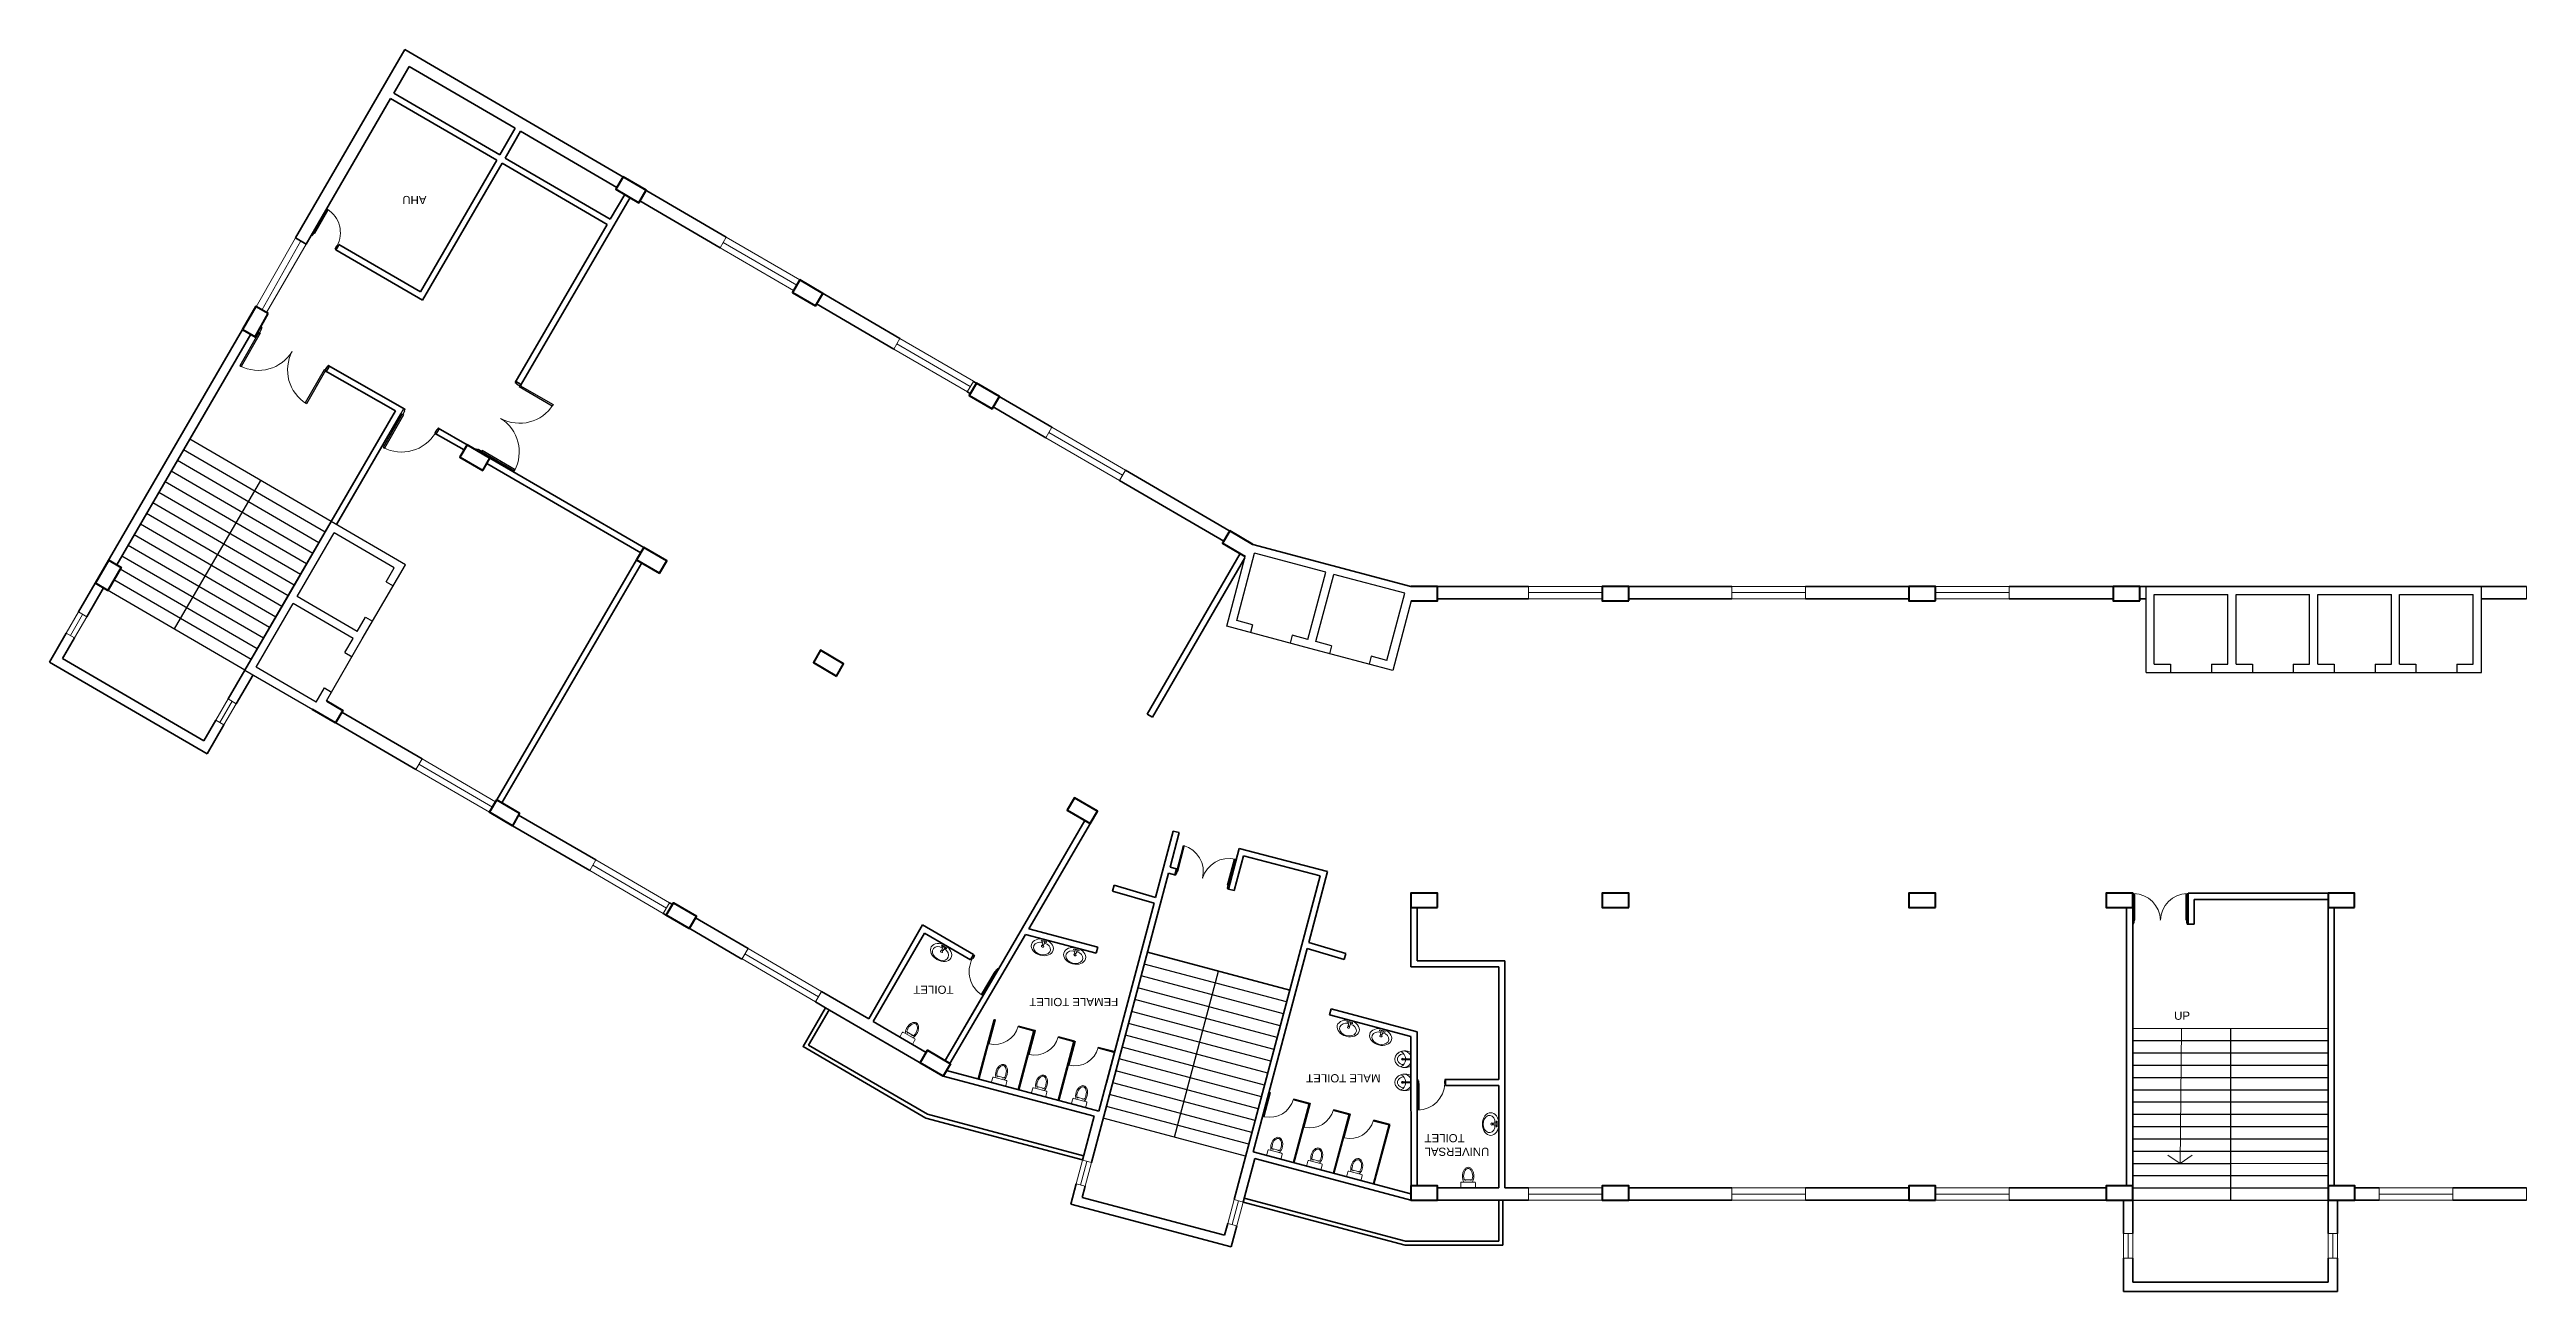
# Model space of a CAD drawing. Header units: millimetres. Extents: x 3079 to 579737, y 1565 to 1161826.
# Drawn here: x 4808 to 65372, y 202325 to 232675 of the extents above; entities that cross this region are included whole.
import ezdxf

# ---------------------------------------------------------------- set-up
doc = ezdxf.new("R2010")
doc.units = ezdxf.units.MM
for name, color, linetype, lineweight in [('1', 7, 'Continuous', 35), ('A_COL', 250, 'Continuous', 40), ('A_ELE1', 250, 'Continuous', 20), ('A_WIN-DOR', 250, 'Continuous', 30), ('DOOR', 250, 'Continuous', 15), ('IG-Area', 250, 'Continuous', 30), ('partition', 253, 'Continuous', 5), ('SILL', 251, 'Continuous', 18), ('TWOWHEELER', 250, 'Continuous', 9), ('WINDOW', 252, 'Continuous', 15)]:
    doc.layers.add(name, color=color, linetype=linetype, lineweight=lineweight)
doc.layers.add('FURNITURE', color=253, linetype='Continuous', lineweight=5, transparency=0.05)
doc.styles.get("Standard").update_dxf_attribs({"font": 'arial.ttf'})

msp = doc.modelspace()

# ---------------------------------------------------------------- texts
at = {"layer": 'IG-Area', "char_height": 200, "attachment_point": 9, "rotation": 180}
for s, insert in [('AHU', (13434, 229101)), (' TOILET', (25932, 209802)), ('FEMALE TOILET', (28763, 209501)), ('MALE TOILET', (35535, 207637)), ('UNIVERSAL\\PTOILET', (38429, 206174))]:
    msp.add_mtext_dynamic_manual_height_columns(s, width=38356.19, gutter_width=12.5, heights=[0], dxfattribs=dict(at, insert=insert))
at = {"layer": 'IG-Area', "insert": (56758, 209164), "char_height": 200, "attachment_point": 1}
msp.add_mtext_dynamic_manual_height_columns('UP', width=38356.19, gutter_width=12.5, heights=[0], dxfattribs=at)

# ---------------------------------------------------------------- linework, layer by layer
for p, q in [((8237, 223151), (6454, 220082)), ((11545, 220882), (8087, 222892)), ((11696, 221142), (8237, 223151)), ((11244, 220363), (7785, 222373)), ((11395, 220623), (7936, 222632)), ((10943, 219845), (7484, 221854)), ((11093, 220104), (7635, 222114)), ((9967, 222146), (7857, 218515)), ((10490, 219067), (7032, 221076)), ((10641, 219326), (7182, 221335)), ((10792, 219585), (7333, 221595)), ((9585, 217509), (11696, 221142)), ((11695, 221140), (10640, 219325)), ((10640, 219325), (11695, 221140)), ((13511, 220085), (11695, 221140)), ((10189, 218548), (6730, 220557)), ((10340, 218807), (6881, 220817)), ((10864, 219311), (11768, 220867)), ((13238, 220013), (11768, 220867)), ((34229, 220583), (36162, 220069)), ((36162, 220069), (34229, 220583)), ((9888, 218029), (6533, 219978)), ((10038, 218288), (6580, 220298)), ((12456, 218270), (13511, 220085)), ((13037, 219667), (13238, 220013)), ((33593, 218580), (34046, 220285)), ((33837, 218722), (34274, 220364)), ((36014, 219902), (34274, 220364)), ((35577, 218259), (36014, 219902)), ((35770, 218207), (36207, 219850)), ((36162, 220069), (38095, 219555)), ((37947, 219388), (36207, 219850)), ((6127, 219520), (5718, 218814)), ((9586, 217510), (6127, 219520)), ((9737, 217770), (6382, 219719)), ((10640, 219325), (9585, 217509)), ((12333, 218457), (10864, 219311)), ((13037, 219667), (13210, 219567)), ((37510, 217745), (37947, 219388)), ((55595, 219555), (60595, 219555)), ((57970, 219555), (56070, 219555)), ((56070, 217455), (56070, 219555)), ((56270, 219355), (58070, 219355)), ((56270, 217655), (56270, 219355)), ((60070, 219555), (57970, 219555)), ((58070, 217655), (58070, 219355)), ((58270, 219355), (60070, 219355)), ((58270, 217655), (58270, 219355)), ((62170, 219555), (60070, 219555)), ((60070, 217655), (60070, 219355)), ((60270, 219355), (62070, 219355)), ((60270, 217655), (60270, 219355)), ((62070, 217655), (62070, 219355)), ((64270, 219555), (62170, 219555)), ((62170, 219555), (64270, 219555)), ((62270, 219355), (64070, 219355)), ((62270, 217655), (62270, 219355)), ((64070, 217655), (64070, 219355)), ((64270, 217455), (64270, 219555)), ((9859, 217581), (10763, 219138)), ((12233, 218284), (10763, 219138)), ((12333, 218457), (12534, 218802)), ((12534, 218802), (12707, 218702)), ((34224, 218619), (33837, 218722)), ((38105, 219205), (37651, 217500)), ((5416, 218296), (5148, 217833)), ((11577, 216757), (12456, 218270)), ((12032, 217938), (12233, 218284)), ((35622, 218040), (33593, 218580)), ((34224, 218619), (34172, 218425)), ((35190, 218362), (35139, 218168)), ((35577, 218259), (35190, 218362)), ((37651, 217500), (35622, 218040)), ((36157, 218105), (35770, 218207)), ((36157, 218105), (36105, 217911)), ((9585, 217509), (11401, 216454)), ((11329, 216727), (9859, 217581)), ((12032, 217938), (12205, 217837)), ((37123, 217848), (37072, 217654)), ((37510, 217745), (37123, 217848)), ((56070, 217455), (57970, 217455)), ((56270, 217655), (56670, 217655)), ((56670, 217655), (56670, 217455)), ((57670, 217655), (58070, 217655)), ((57670, 217655), (57670, 217455)), ((57970, 217455), (60070, 217455)), ((58270, 217655), (58670, 217655)), ((58670, 217655), (58670, 217455)), ((59670, 217655), (60070, 217655)), ((59670, 217655), (59670, 217455)), ((60070, 217455), (62170, 217455)), ((60270, 217655), (60670, 217655)), ((60670, 217655), (60670, 217455)), ((61670, 217655), (62070, 217655)), ((61670, 217655), (61670, 217455)), ((62170, 217455), (64270, 217455)), ((62270, 217655), (62670, 217655)), ((62670, 217655), (62670, 217455)), ((63670, 217655), (64070, 217655)), ((63670, 217655), (63670, 217455)), ((11329, 216727), (11530, 217073)), ((11530, 217073), (11703, 216973)), ((11401, 216454), (11401, 216454)), ((35056, 209400), (31576, 210326)), ((35133, 209690), (31654, 210615)), ((34902, 208820), (31421, 209746)), ((34979, 209110), (31499, 210036)), ((32314, 206094), (33394, 210152)), ((34748, 208240), (31267, 209166)), ((34825, 208530), (31344, 209456)), ((34593, 207660), (31113, 208586)), ((34670, 207950), (31190, 208876)), ((55746, 208755), (60522, 208757)), ((55746, 208455), (58135, 208455)), ((58134, 208756), (58136, 204556)), ((58135, 208455), (60522, 208455)), ((34439, 207080), (30959, 208006)), ((34516, 207370), (31036, 208296)), ((55746, 208155), (58135, 208155)), ((55746, 207855), (58135, 207855)), ((58135, 208155), (60522, 208156)), ((58135, 207855), (60522, 207856)), ((34208, 206211), (30727, 207136)), ((34285, 206501), (30804, 207426)), ((34362, 206790), (30882, 207716)), ((55746, 207555), (58135, 207556)), ((55746, 207255), (58135, 207255)), ((58135, 207556), (60522, 207557)), ((58135, 207255), (60523, 207255)), ((34053, 205631), (30573, 206557)), ((34052, 205631), (30573, 206557)), ((34131, 205921), (30650, 206846)), ((55746, 206955), (58135, 206955)), ((55746, 206655), (58135, 206656)), ((58135, 206955), (60523, 206956)), ((58135, 206656), (60523, 206657)), ((55746, 206355), (58136, 206356)), ((55746, 206055), (58136, 206056)), ((58136, 206356), (60523, 206357)), ((58136, 206056), (60523, 206057)), ((55746, 205755), (58136, 205755)), ((55746, 205455), (58136, 205455)), ((58136, 205755), (60523, 205756)), ((58136, 205455), (60523, 205456)), ((55746, 205155), (58136, 205155)), ((55746, 204855), (58136, 204855)), ((58136, 205155), (60524, 205156)), ((58136, 204855), (60524, 204856)), ((55746, 204555), (60524, 204557))]:
    msp.add_line(p, q)
at = {"layer": '1'}
for p, q in [((13497, 232675), (10822, 228072)), ((21354, 228092), (13497, 232675)), ((13605, 232265), (13223, 231608)), ((16197, 230753), (13605, 232265)), ((13148, 231478), (11205, 228133)), ((15743, 229970), (13148, 231478)), ((15818, 230100), (13223, 231608)), ((16197, 230753), (15818, 230100)), ((16327, 230677), (15948, 230025)), ((18682, 229304), (16327, 230677)), ((15743, 229970), (13875, 226755)), ((15872, 229895), (13929, 226550)), ((18445, 228400), (15872, 229895)), ((18520, 228530), (15948, 230025)), ((19002, 229059), (16322, 224462)), ((18873, 229134), (18520, 228530)), ((19049, 229437), (19049, 229437)), ((19179, 229361), (19179, 229361)), ((21204, 227833), (19244, 228976)), ((18445, 228400), (16192, 224538)), ((10822, 228072), (11082, 227921)), ((11204, 228133), (11082, 227921)), ((11885, 227911), (11810, 227781)), ((13929, 226550), (11810, 227781)), ((13875, 226755), (11885, 227911)), ((25600, 225616), (23152, 227044)), ((25450, 225357), (23563, 226457)), ((9530, 225833), (5928, 219634)), ((9729, 225717), (6454, 220082)), ((9922, 225750), (9894, 225765)), ((9996, 225880), (9968, 225896)), ((13266, 223844), (11548, 224823)), ((11576, 224807), (11650, 224937)), ((13499, 223884), (11623, 224953)), ((16208, 224565), (16338, 224490)), ((27248, 224308), (27320, 224266)), ((29319, 223447), (27398, 224567)), ((11695, 221140), (13266, 223844)), ((11825, 221065), (13396, 223770)), ((13424, 223754), (13396, 223770)), ((29169, 223190), (27883, 223940)), ((14943, 222889), (14237, 223291)), ((15017, 223019), (14312, 223421)), ((15249, 222921), (15233, 222893)), ((15379, 222845), (15362, 222817)), ((15503, 222562), (19265, 220377)), ((15578, 222691), (19340, 220507)), ((34229, 220583), (31117, 222398)), ((30969, 222144), (33520, 220657)), ((34229, 220583), (34229, 220583)), ((38095, 219555), (34229, 220583)), ((15742, 214337), (19164, 220205)), ((15871, 214262), (19293, 220129)), ((33924, 220356), (31643, 216431)), ((34038, 220255), (31773, 216356)), ((5928, 219634), (5519, 218930)), ((6127, 219518), (5718, 218814)), ((6181, 219487), (6181, 219487)), ((38095, 219555), (40970, 219555)), ((38095, 219555), (40970, 219555)), ((38745, 219255), (40970, 219255)), ((42770, 219555), (45945, 219555)), ((42770, 219555), (42795, 219555)), ((43420, 219255), (45945, 219255)), ((47745, 219555), (50920, 219555)), ((47745, 219255), (50270, 219255)), ((50595, 219555), (50295, 219555)), ((50595, 219555), (50920, 219555)), ((52720, 219555), (55270, 219555)), ((52720, 219255), (55270, 219255)), ((55270, 219555), (65372, 219555)), ((55920, 219255), (56070, 219255)), ((65372, 219255), (64270, 219255)), ((5217, 218411), (4808, 217707)), ((5416, 218296), (5123, 217790)), ((4808, 217707), (8663, 215466)), ((5123, 217790), (8580, 215780)), ((9585, 217509), (9176, 216804)), ((9784, 217393), (9374, 216689)), ((8874, 216286), (8580, 215780)), ((13766, 215080), (11806, 216223)), ((13916, 215340), (11955, 216479)), ((31643, 216431), (31773, 216356)), ((9073, 216170), (8663, 215466)), ((16127, 213708), (15986, 213789)), ((18166, 212870), (16278, 213967)), ((28009, 210203), (30125, 213835)), ((28755, 211186), (30431, 214062)), ((18016, 212611), (16127, 213707)), ((32285, 213577), (31854, 211956)), ((32430, 213539), (32205, 212693)), ((32430, 213539), (32285, 213577)), ((32361, 212652), (32205, 212693)), ((32323, 212507), (32361, 212652)), ((33633, 212158), (33897, 213154)), ((33777, 212120), (34004, 212971)), ((36058, 212588), (33897, 213154)), ((35875, 212482), (34004, 212971)), ((35596, 210850), (36058, 212588)), ((32167, 212548), (30285, 205475)), ((30839, 212256), (30801, 212111)), ((31816, 211811), (30801, 212111)), ((31854, 211956), (30839, 212256)), ((32345, 212501), (32167, 212548)), ((33777, 212120), (33633, 212158)), ((35875, 212482), (33770, 204568)), ((38745, 212055), (38095, 212055)), ((55745, 212055), (55745, 204855)), ((60520, 212055), (57100, 212055)), ((57100, 211302), (57100, 212055)), ((19816, 211565), (19888, 211523)), ((20039, 211782), (19966, 211824)), ((20601, 211455), (21888, 210705)), ((31816, 211811), (30465, 206732)), ((38095, 211755), (38095, 210257)), ((38245, 211705), (38245, 210407)), ((55595, 211705), (55595, 204905)), ((60520, 211905), (57250, 211905)), ((57250, 211302), (57250, 211905)), ((60520, 211755), (60523, 204855)), ((60670, 211705), (60673, 204905)), ((20169, 211359), (20169, 211360)), ((20169, 211359), (20450, 211196)), ((20299, 211284), (20299, 211284)), ((21738, 210448), (20451, 211199)), ((24838, 208984), (26151, 211286)), ((24947, 208921), (26206, 211081)), ((26151, 211286), (27404, 210556)), ((26206, 211081), (27329, 210426)), ((26823, 207898), (28674, 211050)), ((28674, 211050), (30399, 210595)), ((28755, 211186), (30437, 210740)), ((36502, 210582), (35596, 210850)), ((57250, 211302), (57100, 211302)), ((26706, 207966), (28009, 210203)), ((27329, 210426), (27404, 210556)), ((28009, 210203), (28009, 210203)), ((30437, 210740), (30399, 210595)), ((35132, 209690), (31654, 210615)), ((34236, 205737), (35557, 210705)), ((36464, 210437), (35557, 210705)), ((36502, 210582), (36464, 210437)), ((38095, 210407), (38095, 210407)), ((38095, 210257), (40245, 210257)), ((38245, 210407), (40395, 210407)), ((40245, 207505), (40245, 210257)), ((40395, 204855), (40395, 210407)), ((23686, 209656), (24838, 208984)), ((23538, 209402), (23784, 209259)), ((23784, 209259), (24735, 208706)), ((26705, 207967), (27606, 209511)), ((27517, 207515), (27903, 208965)), ((27529, 207512), (27915, 208962)), ((27600, 209502), (27600, 209502)), ((27903, 208965), (27915, 208962)), ((27924, 208959), (27936, 208956)), ((36142, 209228), (36103, 209083)), ((36103, 209083), (38095, 208553)), ((36142, 209228), (38245, 208668)), ((24947, 208921), (26243, 208165)), ((27135, 208704), (27136, 208704)), ((28491, 208796), (28878, 208693)), ((28495, 208808), (28893, 208702)), ((28495, 207255), (28878, 208693)), ((28507, 207252), (28893, 208702)), ((28902, 208699), (28914, 208696)), ((29469, 208536), (29856, 208433)), ((29473, 208548), (29871, 208442)), ((29473, 206995), (29856, 208433)), ((29485, 206992), (29871, 208442)), ((30650, 207424), (31034, 208874)), ((38098, 204905), (38095, 208553)), ((38245, 207355), (38245, 208668)), ((26780, 207797), (26781, 207797)), ((30447, 208276), (30450, 208287)), ((30447, 208276), (30834, 208173)), ((30450, 208287), (30837, 208185)), ((26659, 207589), (30349, 206607)), ((26737, 207723), (30465, 206732)), ((34619, 207175), (34649, 207167)), ((34622, 207187), (34664, 207176)), ((34643, 207267), (34643, 207267)), ((34646, 207278), (34646, 207278)), ((38095, 207435), (38095, 207435)), ((38095, 207285), (38095, 207285)), ((38245, 204905), (38245, 207355)), ((38945, 207355), (38945, 207505)), ((38945, 207505), (40245, 207505)), ((38945, 207355), (40245, 207355)), ((40245, 204855), (40245, 207355)), ((30349, 206607), (30063, 205534)), ((35219, 207016), (35606, 206913)), ((35222, 207027), (35621, 206921)), ((35223, 205475), (35606, 206913)), ((35235, 205472), (35621, 206921)), ((36197, 206756), (36584, 206653)), ((36200, 206767), (36599, 206661)), ((36201, 205215), (36584, 206653)), ((36213, 205212), (36599, 206661)), ((37175, 206495), (37562, 206393)), ((37178, 206507), (37577, 206401)), ((37179, 204955), (37562, 206393)), ((37191, 204951), (37577, 206401)), ((34275, 205572), (33992, 204509)), ((34236, 205737), (38095, 204711)), ((34275, 205572), (38095, 204556)), ((29909, 204954), (29778, 204461)), ((30131, 204895), (30059, 204624)), ((40245, 204855), (38745, 204855)), ((40970, 204855), (40395, 204855)), ((45945, 204855), (43420, 204855)), ((50270, 204855), (47745, 204855)), ((50270, 204855), (47745, 204855)), ((50920, 204855), (50920, 204855)), ((50920, 204855), (50920, 204855)), ((55095, 204855), (52720, 204855)), ((55095, 204855), (52720, 204855)), ((61772, 204855), (61173, 204855)), ((61173, 204855), (61772, 204855)), ((65372, 204855), (63572, 204855)), ((63572, 204855), (64795, 204855)), ((33702, 203417), (29778, 204461)), ((33538, 203698), (30059, 204624)), ((33992, 204509), (37954, 203455)), ((34018, 204606), (37967, 203555)), ((40345, 204555), (38095, 204555)), ((40245, 204555), (38095, 204555)), ((38245, 204555), (38245, 204555)), ((40245, 203555), (40245, 204555)), ((40345, 203455), (40345, 204555)), ((40970, 204555), (40345, 204555)), ((45945, 204555), (43420, 204555)), ((47745, 204555), (50270, 204555)), ((50920, 204555), (50270, 204555)), ((52720, 204555), (55095, 204555)), ((55745, 204555), (55515, 204555)), ((55515, 204555), (55515, 203740)), ((55515, 203740), (55515, 204555)), ((55745, 204555), (55745, 203740)), ((60523, 204555), (60523, 203740)), ((60753, 204555), (60753, 203740)), ((61772, 204555), (61173, 204555)), ((63572, 204555), (65372, 204555)), ((33615, 203988), (33538, 203698)), ((33838, 203929), (33702, 203417)), ((40245, 203555), (37967, 203555)), ((40345, 203455), (37954, 203455)), ((55515, 203140), (55515, 202325)), ((55515, 202490), (55515, 203140)), ((55745, 203140), (55745, 202555)), ((60523, 203140), (60523, 202555)), ((60753, 203140), (60753, 202325)), ((55515, 202325), (60753, 202325)), ((55745, 202555), (60523, 202555))]:
    msp.add_line(p, q, dxfattribs=at)
for points in [[(23784, 209259), (23232, 208308), (26234, 206563), (30066, 205544)], [(23871, 209209), (23368, 208344), (26272, 206657), (30092, 205641)], [(24735, 208706), (24735, 208706), (26645, 207596)]]:
    msp.add_lwpolyline(points, dxfattribs=at)
at = {"layer": 'A_COL'}
for points in [[(19218, 228933), (19395, 229235), (18833, 229563), (18657, 229260)], [(23538, 226414), (23714, 226716), (23152, 227044), (22976, 226741)], [(10155, 226223), (9851, 226396), (9529, 225831), (9833, 225658)], [(27857, 223895), (28033, 224197), (27471, 224525), (27295, 224222)], [(15402, 222389), (15578, 222691), (15017, 223019), (14840, 222717)], [(19725, 219877), (19901, 220180), (19340, 220507), (19164, 220205)], [(6255, 220197), (6558, 220021), (6231, 219459), (5929, 219635)], [(43420, 219205), (43420, 219555), (42770, 219555), (42770, 219205)], [(50920, 219205), (50920, 219555), (50270, 219555), (50270, 219205)], [(55920, 219205), (55920, 219555), (55270, 219555), (55270, 219205)], [(24049, 217365), (24225, 217667), (23663, 217995), (23487, 217692)], [(16303, 214010), (16127, 213707), (15565, 214035), (15742, 214337)], [(30254, 213760), (30431, 214062), (29869, 214390), (29693, 214087)], [(38745, 211705), (38745, 212055), (38095, 212055), (38095, 211705)], [(43420, 211705), (43420, 212055), (42770, 212055), (42770, 211705)], [(50920, 211705), (50920, 212055), (50270, 212055), (50270, 211705)], [(55745, 211705), (55745, 212055), (55095, 212055), (55095, 211705)], [(61170, 211705), (61170, 212055), (60520, 212055), (60520, 211705)], [(20626, 211498), (20450, 211196), (19888, 211523), (20064, 211826)], [(26835, 207891), (26659, 207589), (26098, 207916), (26274, 208218)], [(38745, 204555), (38745, 204905), (38095, 204905), (38095, 204555)], [(43420, 204555), (43420, 204905), (42770, 204905), (42770, 204555)], [(50920, 204555), (50920, 204905), (50270, 204905), (50270, 204555)], [(55745, 204555), (55745, 204905), (55095, 204905), (55095, 204555)], [(61173, 204555), (61173, 204905), (60523, 204905), (60523, 204555)]]:
    msp.add_lwpolyline(points, close=True, dxfattribs=at)
for points in [[(34229, 220583), (34229, 220583), (33668, 220911), (33491, 220609), (34046, 220285)], [(38105, 219205), (38745, 219205), (38745, 219555), (38095, 219555), (38095, 219555)], [(11577, 216757), (11980, 216522), (11804, 216219), (11242, 216547)]]:
    msp.add_lwpolyline(points, dxfattribs=at)
at = {"layer": 'A_ELE1', "transparency": 33554687}
for centre, radius, start, end in [((11244, 228197), 676, 331.58457, 58.10036), ((9917, 225801), 966, 242.06647, 328.58227), ((11595, 224845), 966, 152.06668, 238.58243), ((11595, 224845), 966, 152.06664, 152.06668), ((16300, 224509), 966, 241.49307, 328.00883), ((15327, 222841), 966, 331.49287, 58.00866), ((16300, 224509), 966, 241.49303, 241.49307), ((13420, 223805), 966, 242.06647, 328.58227), ((32344, 212579), 676, 346.84668, 73.36248), ((33650, 212232), 676, 76.84654, 163.36234), ((55747, 211377), 676, 1.74219, 88.25798), ((57098, 211377), 676, 91.74205, 178.25784), ((27969, 210139), 676, 151.51862, 238.03441), ((38247, 207430), 676, 271.74202, 358.25781)]:
    msp.add_arc(centre, radius, start, end, dxfattribs=at)
at = {"layer": 'A_WIN-DOR', "transparency": 33554687}
for p, q in [((11272, 228205), (11601, 228771)), ((11294, 228192), (11623, 228758)), ((11257, 228224), (11205, 228133)), ((11224, 228122), (11240, 228150)), ((11240, 228150), (11248, 228145)), ((11248, 228145), (11281, 228200)), ((11277, 228213), (11257, 228224)), ((11277, 228213), (11288, 228233)), ((11790, 227793), (11807, 227820)), ((11798, 227825), (11830, 227881)), ((11807, 227820), (11798, 227825)), ((11839, 227876), (11843, 227883)), ((11843, 227883), (11863, 227872)), ((9928, 225761), (9465, 224947)), ((9960, 225743), (9497, 224930)), ((9894, 225765), (9968, 225896)), ((9922, 225750), (9894, 225765)), ((9922, 225750), (9906, 225721)), ((9985, 225833), (9940, 225754)), ((9968, 225896), (9996, 225880)), ((9996, 225880), (9973, 225840)), ((9973, 225840), (9985, 225833)), ((10741, 225297), (10741, 225297)), ((10741, 225297), (10741, 225297)), ((11523, 224852), (11060, 224039)), ((11555, 224834), (11091, 224021)), ((11548, 224823), (11532, 224794)), ((11588, 224920), (11543, 224841)), ((11548, 224823), (11576, 224807)), ((11576, 224807), (11650, 224937)), ((11600, 224913), (11588, 224920)), ((11623, 224953), (11600, 224913)), ((11650, 224937), (11623, 224953)), ((16208, 224565), (16192, 224538)), ((16192, 224538), (16231, 224515)), ((16338, 224490), (16208, 224565)), ((16231, 224515), (16225, 224503)), ((16225, 224503), (16304, 224457)), ((16292, 224437), (17100, 223966)), ((16310, 224469), (17119, 223997)), ((16322, 224462), (16338, 224490)), ((16322, 224462), (16350, 224446)), ((13431, 223765), (12967, 222952)), ((13462, 223747), (12999, 222934)), ((13396, 223770), (13471, 223900)), ((13424, 223754), (13396, 223770)), ((13424, 223754), (13408, 223725)), ((13488, 223838), (13443, 223758)), ((13471, 223900), (13499, 223884)), ((13499, 223884), (13476, 223844)), ((13476, 223844), (13488, 223838)), ((15839, 223660), (15839, 223660)), ((15839, 223660), (15839, 223660)), ((14277, 223388), (14232, 223308)), ((14244, 223302), (14237, 223290)), ((14237, 223290), (14265, 223275)), ((14265, 223275), (14340, 223405)), ((14289, 223381), (14277, 223388)), ((14312, 223421), (14289, 223381)), ((15233, 222893), (15249, 222921)), ((15362, 222817), (15233, 222893)), ((15249, 222921), (15288, 222898)), ((15288, 222898), (15295, 222909)), ((15295, 222909), (15374, 222863)), ((15386, 222883), (16194, 222412)), ((15379, 222845), (15362, 222817)), ((15367, 222852), (16176, 222380)), ((15379, 222845), (15407, 222828)), ((32369, 212594), (32538, 213227)), ((32394, 212587), (32562, 213220)), ((32350, 212608), (32323, 212507)), ((32371, 212602), (32350, 212608)), ((32362, 212529), (32378, 212591)), ((32371, 212602), (32377, 212625)), ((33611, 212263), (33779, 212896)), ((33636, 212257), (33804, 212890)), ((32345, 212501), (32353, 212532)), ((32353, 212532), (32362, 212529)), ((33002, 212425), (33005, 212434)), ((33002, 212425), (33002, 212425)), ((33005, 212434), (33005, 212434)), ((33610, 212198), (33626, 212259)), ((33619, 212195), (33610, 212198)), ((33611, 212164), (33619, 212195)), ((33660, 212260), (33633, 212158)), ((33638, 212266), (33644, 212288)), ((33638, 212266), (33660, 212260)), ((55767, 211398), (55767, 212053)), ((55793, 211398), (55793, 212052)), ((57052, 211398), (57052, 212052)), ((57078, 211398), (57078, 212053)), ((55745, 211407), (55745, 211302)), ((55767, 211407), (55745, 211407)), ((55767, 211407), (55767, 211430)), ((55777, 211334), (55777, 211398)), ((56423, 211398), (56423, 211407)), ((56423, 211407), (56423, 211407)), ((56423, 211398), (56423, 211398)), ((57068, 211334), (57068, 211398)), ((57078, 211407), (57078, 211430)), ((57078, 211407), (57100, 211407)), ((57100, 211407), (57100, 211302)), ((55767, 211302), (55767, 211334)), ((55767, 211334), (55777, 211334)), ((57078, 211334), (57068, 211334)), ((57078, 211302), (57078, 211334)), ((27370, 210453), (27351, 210465)), ((27375, 210461), (27370, 210453)), ((27415, 210512), (27383, 210456)), ((27423, 210544), (27407, 210516)), ((27407, 210516), (27415, 210512)), ((27965, 210191), (27933, 210136)), ((27956, 210112), (28009, 210203)), ((27973, 210187), (27965, 210191)), ((27989, 210214), (27973, 210187)), ((27919, 210144), (27589, 209579)), ((27941, 210131), (27611, 209565)), ((27937, 210124), (27925, 210104)), ((27937, 210124), (27956, 210112)), ((38245, 207400), (38245, 207505)), ((38267, 207400), (38245, 207400)), ((38267, 207505), (38267, 207473)), ((38267, 207473), (38277, 207473)), ((38267, 207409), (38267, 206754)), ((38267, 207400), (38267, 207377)), ((38277, 207473), (38277, 207409)), ((38293, 207409), (38293, 206754)), ((38922, 207473), (38913, 207473)), ((38913, 207473), (38913, 207409)), ((38922, 207505), (38922, 207473)), ((38922, 207409), (38922, 207400)), ((38922, 207400), (38945, 207400))]:
    msp.add_line(p, q, dxfattribs=at)
at = {"layer": 'A_WIN-DOR'}
for p, q in [((11224, 228122), (11205, 228133)), ((11810, 227781), (11790, 227793)), ((11863, 227872), (11810, 227781)), ((9465, 224947), (9497, 224930)), ((11091, 224021), (11060, 224039)), ((17119, 223997), (17100, 223966)), ((12967, 222952), (12999, 222934)), ((14340, 223405), (14312, 223421)), ((16176, 222380), (16194, 222412)), ((32345, 212501), (32323, 212507)), ((33611, 212164), (33633, 212158)), ((55767, 211302), (55745, 211302)), ((57078, 211302), (57100, 211302)), ((27351, 210465), (27404, 210555)), ((27404, 210555), (27423, 210544)), ((27989, 210214), (28009, 210203)), ((38267, 207505), (38245, 207505)), ((38945, 207505), (38922, 207505)), ((38945, 207400), (38945, 207505))]:
    msp.add_line(p, q, dxfattribs=at)
at = {"layer": 'A_WIN-DOR', "transparency": 33554687}
for points in [[(11272, 228205), (11294, 228192)], [(11839, 227876), (11830, 227881)], [(9928, 225761), (9960, 225743)], [(10741, 225297), (10741, 225297)], [(11555, 224834), (11523, 224852)], [(16310, 224469), (16292, 224437)], [(13431, 223765), (13462, 223747)], [(15839, 223660), (15839, 223660)], [(14244, 223302), (14232, 223308)], [(15367, 222852), (15386, 222883)], [(32369, 212594), (32394, 212587)], [(33002, 212425), (33002, 212425)], [(33636, 212257), (33611, 212263)], [(55767, 211398), (55793, 211398)], [(56423, 211398), (56423, 211398)], [(57078, 211398), (57052, 211398)], [(27375, 210461), (27383, 210456)], [(27941, 210131), (27919, 210144)], [(38267, 207409), (38293, 207409)], [(38922, 207409), (38913, 207409)]]:
    msp.add_lwpolyline(points, dxfattribs=at)
at = {"layer": 'DOOR'}
for p, q in [((27924, 208959), (27770, 208380)), ((27936, 208956), (27782, 208376)), ((27924, 208959), (27936, 208956)), ((27770, 208380), (27782, 208376)), ((28902, 208699), (28748, 208119)), ((28914, 208696), (28760, 208116)), ((28902, 208699), (28914, 208696)), ((29879, 208435), (29725, 207855)), ((29891, 208432), (29737, 207852)), ((29879, 208435), (29891, 208432)), ((28748, 208119), (28760, 208116)), ((29725, 207855), (29737, 207852)), ((34652, 207179), (34498, 206599)), ((34664, 207176), (34510, 206596)), ((34652, 207179), (34664, 207176)), ((34498, 206599), (34510, 206596)), ((35630, 206919), (35476, 206339)), ((35642, 206916), (35488, 206336)), ((35630, 206919), (35642, 206916)), ((36608, 206659), (36454, 206079)), ((36620, 206656), (36466, 206076)), ((36608, 206659), (36620, 206656)), ((35476, 206339), (35488, 206336)), ((36454, 206079), (36466, 206076))]:
    msp.add_line(p, q, dxfattribs=at)
at = {"layer": 'FURNITURE'}
for p, q in [((26618, 210761), (26632, 210785)), ((26657, 210738), (26618, 210761)), ((26632, 210785), (26749, 210717)), ((29089, 210844), (29020, 210862)), ((29052, 210884), (29059, 210911)), ((29096, 210872), (29052, 210884)), ((29059, 210911), (29190, 210876)), ((29102, 210892), (29079, 210808)), ((29144, 210881), (29102, 210892)), ((29144, 210881), (29122, 210797)), ((29201, 210814), (29131, 210833)), ((29183, 210849), (29139, 210861)), ((29190, 210876), (29183, 210849)), ((26642, 210713), (26581, 210749)), ((26668, 210756), (26624, 210680)), ((26706, 210733), (26662, 210658)), ((26706, 210733), (26668, 210756)), ((26742, 210654), (26681, 210690)), ((26735, 210693), (26695, 210716)), ((26749, 210717), (26735, 210693)), ((29880, 210633), (29811, 210652)), ((29844, 210673), (29851, 210700)), ((29888, 210662), (29844, 210673)), ((29851, 210700), (29982, 210665)), ((29893, 210682), (29871, 210597)), ((29936, 210670), (29893, 210682)), ((29936, 210670), (29913, 210586)), ((29992, 210604), (29923, 210622)), ((29975, 210639), (29931, 210650)), ((29982, 210665), (29975, 210639)), ((25658, 208652), (25604, 208558)), ((25611, 208534), (25890, 208370)), ((25963, 208495), (25683, 208658)), ((25931, 208572), (25766, 208668)), ((25781, 208641), (25789, 208655)), ((25787, 208637), (25781, 208641)), ((25795, 208651), (25787, 208637)), ((25789, 208655), (25795, 208651)), ((25902, 208589), (25894, 208575)), ((25894, 208575), (25900, 208571)), ((25900, 208571), (25908, 208585)), ((25908, 208585), (25902, 208589)), ((25915, 208377), (25969, 208470)), ((36569, 208862), (36500, 208880)), ((36532, 208902), (36539, 208929)), ((36576, 208890), (36532, 208902)), ((36539, 208929), (36670, 208894)), ((36582, 208910), (36559, 208826)), ((36624, 208899), (36582, 208910)), ((36624, 208899), (36602, 208815)), ((36681, 208832), (36612, 208851)), ((36663, 208867), (36619, 208879)), ((36670, 208894), (36663, 208867)), ((37360, 208652), (37291, 208670)), ((37324, 208691), (37331, 208718)), ((37368, 208680), (37324, 208691)), ((37331, 208718), (37462, 208684)), ((37373, 208700), (37351, 208615)), ((37416, 208688), (37373, 208700)), ((37416, 208688), (37394, 208604)), ((37472, 208622), (37403, 208640)), ((37455, 208657), (37411, 208668)), ((37462, 208684), (37455, 208657)), ((37969, 208012), (37909, 208012)), ((37969, 207988), (37909, 207988)), ((38085, 208012), (37987, 208012)), ((37987, 208005), (37987, 208005)), ((37987, 207995), (37987, 207995)), ((38085, 208012), (37988, 208012)), ((38085, 207988), (37988, 207988)), ((38085, 207988), (37988, 207988)), ((38085, 208175), (38085, 207825)), ((38095, 208005), (38085, 208005)), ((38095, 207995), (38085, 207995)), ((38095, 208005), (38095, 207995)), ((27871, 207552), (27843, 207447)), ((27856, 207425), (28169, 207342)), ((28206, 207481), (27893, 207565)), ((28155, 207547), (27970, 207596)), ((27991, 207574), (27996, 207589)), ((27998, 207572), (27991, 207574)), ((27996, 207589), (28002, 207588)), ((28002, 207588), (27998, 207572)), ((28122, 207556), (28118, 207540)), ((28118, 207540), (28125, 207538)), ((28129, 207554), (28122, 207556)), ((28125, 207538), (28129, 207554)), ((28191, 207355), (28219, 207459)), ((28849, 207292), (28821, 207187)), ((28834, 207165), (29147, 207082)), ((29184, 207221), (28871, 207304)), ((29133, 207287), (28948, 207336)), ((28969, 207314), (28974, 207329)), ((28976, 207312), (28969, 207314)), ((28974, 207329), (28980, 207328)), ((28980, 207328), (28976, 207312)), ((29100, 207296), (29096, 207280)), ((29096, 207280), (29103, 207278)), ((29107, 207294), (29100, 207296)), ((29103, 207278), (29107, 207294)), ((29169, 207095), (29197, 207199)), ((37969, 207447), (37909, 207447)), ((37969, 207423), (37909, 207423)), ((38085, 207447), (37987, 207447)), ((37987, 207440), (37987, 207440)), ((37987, 207430), (37987, 207430)), ((38085, 207447), (37988, 207447)), ((38085, 207423), (37988, 207423)), ((38085, 207423), (37988, 207423)), ((38085, 207610), (38085, 207260)), ((38095, 207440), (38085, 207440)), ((38095, 207430), (38085, 207430)), ((38095, 207440), (38095, 207430)), ((29827, 207032), (29799, 206927)), ((29812, 206905), (30125, 206822)), ((30162, 206961), (29849, 207044)), ((30111, 207027), (29926, 207076)), ((29947, 207054), (29952, 207069)), ((29954, 207052), (29947, 207054)), ((29952, 207069), (29958, 207067)), ((29958, 207067), (29954, 207052)), ((30078, 207035), (30074, 207020)), ((30074, 207020), (30081, 207018)), ((30085, 207034), (30078, 207035)), ((30081, 207018), (30085, 207034)), ((30147, 206835), (30175, 206939)), ((40201, 206439), (40114, 206439)), ((40201, 206394), (40114, 206394)), ((40151, 206439), (40151, 206510)), ((40151, 206323), (40151, 206394)), ((40180, 206439), (40180, 206484)), ((40180, 206484), (40208, 206484)), ((40180, 206349), (40180, 206394)), ((40208, 206349), (40180, 206349)), ((40201, 206394), (40201, 206439)), ((40208, 206484), (40208, 206349)), ((34599, 205771), (34571, 205667)), ((34584, 205645), (34897, 205562)), ((34934, 205701), (34621, 205784)), ((34883, 205767), (34698, 205816)), ((34719, 205793), (34723, 205809)), ((34726, 205792), (34719, 205793)), ((34723, 205809), (34730, 205807)), ((34730, 205807), (34726, 205792)), ((34850, 205775), (34846, 205760)), ((34846, 205760), (34853, 205758)), ((34857, 205773), (34850, 205775)), ((34853, 205758), (34857, 205773)), ((34919, 205574), (34947, 205679)), ((35577, 205511), (35549, 205407)), ((35562, 205385), (35875, 205302)), ((35912, 205441), (35599, 205524)), ((35861, 205506), (35676, 205556)), ((35697, 205533), (35701, 205549)), ((35704, 205531), (35697, 205533)), ((35701, 205549), (35708, 205547)), ((35708, 205547), (35704, 205531)), ((35828, 205515), (35824, 205499)), ((35824, 205499), (35831, 205498)), ((35835, 205513), (35828, 205515)), ((35831, 205498), (35835, 205513)), ((35897, 205314), (35925, 205419)), ((36555, 205251), (36527, 205147)), ((36540, 205125), (36853, 205041)), ((36890, 205181), (36577, 205264)), ((36839, 205246), (36654, 205296)), ((36675, 205273), (36679, 205289)), ((36682, 205271), (36675, 205273)), ((36679, 205289), (36686, 205287)), ((36686, 205287), (36682, 205271)), ((36806, 205255), (36802, 205239)), ((36802, 205239), (36809, 205238)), ((36813, 205253), (36806, 205255)), ((36809, 205238), (36813, 205253)), ((36875, 205054), (36903, 205159)), ((39315, 204981), (39315, 204873)), ((39657, 204999), (39333, 204999)), ((39333, 204855), (39657, 204855)), ((39590, 205050), (39399, 205050)), ((39426, 205033), (39426, 205050)), ((39426, 205050), (39433, 205050)), ((39433, 205033), (39426, 205033)), ((39433, 205050), (39433, 205033)), ((39557, 205050), (39557, 205033)), ((39564, 205050), (39557, 205050)), ((39557, 205033), (39564, 205033)), ((39564, 205033), (39564, 205050)), ((39675, 204873), (39675, 204981))]:
    msp.add_line(p, q, dxfattribs=at)
for centre, radius in [((37888, 208000), 23.7), ((37978, 208000), 14.9), ((37888, 207435), 23.7), ((37978, 207435), 14.9)]:
    msp.add_circle(centre, radius, dxfattribs=at)
for centre, radius, start, end in [((25620, 208549), 18, 149.74807, 239.74807), ((25674, 208643), 18, 59.74807, 149.74807), ((25966, 208631), 233, 164.8212, 180.65149), ((26060, 208606), 330, 149.74807, 164.8212), ((25966, 208631), 204, 164.8212, 169.57209), ((26060, 208606), 301, 149.74807, 164.8212), ((26060, 208606), 330, 134.67493, 149.74807), ((26060, 208606), 301, 134.67493, 149.74807), ((25992, 208675), 233, 116.71652, 134.67493), ((25992, 208675), 204, 116.71652, 134.67493), ((25960, 208738), 162, 92.24784, 116.71652), ((25899, 208386), 18, 239.74807, 329.74807), ((25960, 208738), 134, 92.24784, 116.71652), ((25800, 208728), 233, 298.84464, 314.67493), ((25800, 208728), 204, 309.92404, 314.67493), ((25732, 208797), 301, 314.67493, 329.74807), ((25957, 208807), 93.1, 59.74807, 92.24784), ((25957, 208807), 64.3, 59.74807, 92.24784), ((25954, 208479), 18, 329.74807, 59.74807), ((25732, 208797), 330, 314.67493, 329.74807), ((25957, 208807), 64.3, 27.24829, 59.74807), ((25732, 208797), 301, 329.74807, 344.8212), ((25957, 208807), 93.1, 27.24829, 59.74807), ((25896, 208775), 134, 2.77961, 27.24829), ((25732, 208797), 330, 329.74807, 344.8212), ((25825, 208772), 204, 344.8212, 2.77961), ((25896, 208775), 162, 2.77961, 27.24829), ((25825, 208772), 233, 344.8212, 2.77961), ((28270, 207614), 330, 150.03136, 165.1045), ((28270, 207614), 301, 150.03136, 165.1045), ((28186, 207662), 233, 132.07295, 150.03136), ((28186, 207662), 204, 132.07295, 150.03136), ((28139, 207715), 162, 107.60427, 132.07295), ((28139, 207715), 134, 107.60427, 132.07295), ((28118, 207781), 93.1, 75.1045, 107.60427), ((28118, 207781), 64.3, 75.1045, 107.60427), ((28118, 207781), 64.3, 42.60472, 75.1045), ((28118, 207781), 93.1, 42.60472, 75.1045), ((28067, 207734), 134, 18.13605, 42.60472), ((28067, 207734), 162, 18.13605, 42.60472), ((28000, 207712), 204, 0.17764, 18.13605), ((28000, 207712), 233, 0.17764, 18.13605), ((37876, 208000), 173, 153.89958, 180.04768), ((37876, 208000), 173, 180.04768, 206.19578), ((37910, 207984), 210, 130.20272, 153.89958), ((37910, 208016), 210, 206.19578, 229.89264), ((37876, 208000), 108, 153.89958, 180.04768), ((37876, 208000), 108, 180.04768, 206.19578), ((37931, 207958), 243, 109.31122, 130.20272), ((37931, 208042), 243, 229.89264, 250.78414), ((37910, 207984), 145, 130.20272, 153.89958), ((37910, 208016), 145, 206.19578, 229.89264), ((37931, 207958), 178, 109.31122, 130.20272), ((37931, 208042), 178, 229.89264, 250.78414), ((37770, 208004), 199, 2.26305, 66.69199), ((37770, 207996), 199, 293.40337, 357.83231), ((37945, 207918), 285, 90.04768, 109.31122), ((37945, 208082), 285, 250.78414, 270.04768), ((37945, 207918), 220, 97.0617, 109.31122), ((37945, 208082), 220, 250.78414, 263.03366), ((37888, 208000), 14.1, 90.04768, 270.04768), ((37888, 208000), 14.1, 270.04768, 90.04768), ((37898, 208025), 229, 274.88687, 324.67251), ((37898, 207974), 229, 35.51972, 83.89207), ((37945, 207918), 285, 70.78414, 90.04768), ((37945, 208082), 285, 270.04768, 289.31122), ((37978, 208000), 10, 90.04768, 270.04768), ((37978, 208000), 10, 90.04768, 270.04768), ((37978, 208000), 10, 270.04768, 90.04768), ((37978, 208000), 10, 270.04768, 90.04768), ((37923, 207683), 517, 71.83917, 77.08142), ((37923, 208316), 517, 283.01394, 288.25618), ((27860, 207443), 18, 165.1045, 255.1045), ((27888, 207547), 18, 75.1045, 165.1045), ((28270, 207614), 330, 165.1045, 180.17764), ((28173, 207614), 233, 180.17764, 196.00792), ((28270, 207614), 301, 165.1045, 180.17764), ((28173, 207614), 204, 180.17764, 184.92852), ((27987, 207663), 233, 314.20107, 330.03136), ((27987, 207663), 204, 325.28047, 330.03136), ((27903, 207712), 301, 330.03136, 345.1045), ((28173, 207360), 18, 255.1045, 345.1045), ((27903, 207712), 330, 330.03136, 345.1045), ((27903, 207712), 301, 345.1045, 0.17764), ((28201, 207464), 18, 345.1045, 75.1045), ((27903, 207712), 330, 345.1045, 0.17764), ((28838, 207183), 18, 165.1045, 255.1045), ((28866, 207287), 18, 75.1045, 165.1045), ((29248, 207354), 330, 165.1045, 180.17764), ((29151, 207354), 233, 180.17764, 196.00792), ((29248, 207354), 330, 150.03136, 165.1045), ((29248, 207354), 301, 165.1045, 180.17764), ((29151, 207354), 204, 180.17764, 184.92852), ((29248, 207354), 301, 150.03136, 165.1045), ((29164, 207402), 233, 132.07295, 150.03136), ((29164, 207402), 204, 132.07295, 150.03136), ((29117, 207455), 162, 107.60427, 132.07295), ((29117, 207455), 134, 107.60427, 132.07295), ((29096, 207521), 93.1, 75.1045, 107.60427), ((29096, 207521), 64.3, 75.1045, 107.60427), ((29096, 207521), 64.3, 42.60472, 75.1045), ((29096, 207521), 93.1, 42.60472, 75.1045), ((28965, 207403), 233, 314.20107, 330.03136), ((28965, 207403), 204, 325.28047, 330.03136), ((28881, 207452), 301, 330.03136, 345.1045), ((29045, 207474), 134, 18.13605, 42.60472), ((29045, 207474), 162, 18.13605, 42.60472), ((28881, 207452), 330, 330.03136, 345.1045), ((28978, 207452), 204, 0.17764, 18.13605), ((28881, 207452), 301, 345.1045, 0.17764), ((29179, 207204), 18, 345.1045, 75.1045), ((28978, 207452), 233, 0.17764, 18.13605), ((28881, 207452), 330, 345.1045, 0.17764), ((30226, 207094), 330, 165.1045, 180.17764), ((30226, 207094), 330, 150.03136, 165.1045), ((30226, 207094), 301, 165.1045, 180.17764), ((30226, 207094), 301, 150.03136, 165.1045), ((30142, 207142), 233, 132.07295, 150.03136), ((30142, 207142), 204, 132.07295, 150.03136), ((30095, 207195), 162, 107.60427, 132.07295), ((30095, 207195), 134, 107.60427, 132.07295), ((30074, 207261), 93.1, 75.1045, 107.60427), ((30074, 207261), 64.3, 75.1045, 107.60427), ((30074, 207261), 64.3, 42.60472, 75.1045), ((30074, 207261), 93.1, 42.60472, 75.1045), ((30023, 207214), 134, 18.13605, 42.60472), ((30023, 207214), 162, 18.13605, 42.60472), ((29956, 207192), 204, 0.17764, 18.13605), ((29859, 207191), 301, 345.1045, 0.17764), ((29956, 207192), 233, 0.17764, 18.13605), ((29859, 207191), 330, 345.1045, 0.17764), ((37876, 207435), 173, 153.89958, 180.04768), ((37876, 207435), 173, 180.04768, 206.19578), ((37910, 207419), 210, 130.20272, 153.89958), ((37910, 207451), 210, 206.19578, 229.89264), ((37876, 207435), 108, 153.89958, 180.04768), ((37876, 207435), 108, 180.04768, 206.19578), ((37931, 207393), 243, 109.31122, 130.20272), ((37931, 207477), 243, 229.89264, 250.78414), ((37910, 207419), 145, 130.20272, 153.89958), ((37910, 207451), 145, 206.19578, 229.89264), ((37931, 207393), 178, 109.31122, 130.20272), ((37931, 207477), 178, 229.89264, 250.78414), ((37770, 207439), 199, 2.26305, 66.69199), ((37770, 207431), 199, 293.40337, 357.83231), ((37945, 207353), 285, 90.04768, 109.31122), ((37945, 207517), 285, 250.78414, 270.04768), ((37945, 207353), 220, 97.0617, 109.31122), ((37945, 207517), 220, 250.78414, 263.03366), ((37888, 207435), 14.1, 90.04768, 270.04768), ((37888, 207435), 14.1, 270.04768, 90.04768), ((37898, 207461), 229, 274.88687, 324.67251), ((37898, 207409), 229, 35.51972, 83.89207), ((37945, 207353), 285, 70.78414, 90.04768), ((37945, 207517), 285, 270.04768, 289.31122), ((37978, 207435), 10, 90.04768, 270.04768), ((37978, 207435), 10, 90.04768, 270.04768), ((37978, 207435), 10, 270.04768, 90.04768), ((37978, 207435), 10, 270.04768, 90.04768), ((37923, 207119), 517, 71.83917, 77.08142), ((37923, 207751), 517, 283.01394, 288.25618), ((29151, 207099), 18, 255.1045, 345.1045), ((29816, 206923), 18, 165.1045, 255.1045), ((29844, 207027), 18, 75.1045, 165.1045), ((30129, 207094), 233, 180.17764, 196.00792), ((30129, 207094), 204, 180.17764, 184.92852), ((29943, 207143), 233, 314.20107, 330.03136), ((29943, 207143), 204, 325.28047, 330.03136), ((29859, 207191), 301, 330.03136, 345.1045), ((30129, 206839), 18, 255.1045, 345.1045), ((29859, 207191), 330, 330.03136, 345.1045), ((30157, 206944), 18, 345.1045, 75.1045), ((34998, 205834), 330, 165.1045, 180.17764), ((34998, 205834), 330, 150.03136, 165.1045), ((34998, 205834), 301, 150.03136, 165.1045), ((34914, 205882), 233, 132.07295, 150.03136), ((34914, 205882), 204, 132.07295, 150.03136), ((34867, 205934), 162, 107.60427, 132.07295), ((34867, 205934), 134, 107.60427, 132.07295), ((34846, 206000), 93.1, 75.1045, 107.60427), ((34846, 206000), 64.3, 75.1045, 107.60427), ((34846, 206000), 64.3, 42.60472, 75.1045), ((34846, 206000), 93.1, 42.60472, 75.1045), ((34795, 205954), 134, 18.13605, 42.60472), ((34795, 205954), 162, 18.13605, 42.60472), ((34728, 205932), 204, 0.17764, 18.13605), ((34631, 205931), 301, 345.1045, 0.17764), ((34728, 205932), 233, 0.17764, 18.13605), ((34631, 205931), 330, 345.1045, 0.17764), ((34588, 205662), 18, 165.1045, 255.1045), ((34616, 205767), 18, 75.1045, 165.1045), ((34901, 205833), 233, 180.17764, 196.00792), ((34998, 205834), 301, 165.1045, 180.17764), ((34901, 205833), 204, 180.17764, 184.92852), ((34715, 205883), 233, 314.20107, 330.03136), ((34715, 205883), 204, 325.28047, 330.03136), ((34631, 205931), 301, 330.03136, 345.1045), ((34901, 205579), 18, 255.1045, 345.1045), ((34631, 205931), 330, 330.03136, 345.1045), ((34929, 205683), 18, 345.1045, 75.1045), ((35566, 205402), 18, 165.1045, 255.1045), ((35594, 205507), 18, 75.1045, 165.1045), ((35976, 205574), 330, 165.1045, 180.17764), ((35879, 205573), 233, 180.17764, 196.00792), ((35976, 205574), 330, 150.03136, 165.1045), ((35976, 205574), 301, 165.1045, 180.17764), ((35879, 205573), 204, 180.17764, 184.92852), ((35976, 205574), 301, 150.03136, 165.1045), ((35892, 205622), 233, 132.07295, 150.03136), ((35892, 205622), 204, 132.07295, 150.03136), ((35845, 205674), 162, 107.60427, 132.07295), ((35845, 205674), 134, 107.60427, 132.07295), ((35824, 205740), 93.1, 75.1045, 107.60427), ((35824, 205740), 64.3, 75.1045, 107.60427), ((35824, 205740), 64.3, 42.60472, 75.1045), ((35824, 205740), 93.1, 42.60472, 75.1045), ((35693, 205623), 233, 314.20107, 330.03136), ((35693, 205623), 204, 325.28047, 330.03136), ((35609, 205671), 301, 330.03136, 345.1045), ((35773, 205693), 134, 18.13605, 42.60472), ((35879, 205319), 18, 255.1045, 345.1045), ((35773, 205693), 162, 18.13605, 42.60472), ((35609, 205671), 330, 330.03136, 345.1045), ((35706, 205671), 204, 0.17764, 18.13605), ((35609, 205671), 301, 345.1045, 0.17764), ((35907, 205423), 18, 345.1045, 75.1045), ((35706, 205671), 233, 0.17764, 18.13605), ((35609, 205671), 330, 345.1045, 0.17764), ((36954, 205313), 330, 165.1045, 180.17764), ((36857, 205313), 233, 180.17764, 196.00792), ((36954, 205313), 330, 150.03136, 165.1045), ((36954, 205313), 301, 165.1045, 180.17764), ((36857, 205313), 204, 180.17764, 184.92852), ((36954, 205313), 301, 150.03136, 165.1045), ((36870, 205362), 233, 132.07295, 150.03136), ((36870, 205362), 204, 132.07295, 150.03136), ((36823, 205414), 162, 107.60427, 132.07295), ((36823, 205414), 134, 107.60427, 132.07295), ((36802, 205480), 93.1, 75.1045, 107.60427), ((36802, 205480), 64.3, 75.1045, 107.60427), ((36802, 205480), 64.3, 42.60472, 75.1045), ((36802, 205480), 93.1, 42.60472, 75.1045), ((36587, 205411), 301, 330.03136, 345.1045), ((36751, 205433), 134, 18.13605, 42.60472), ((36751, 205433), 162, 18.13605, 42.60472), ((36587, 205411), 330, 330.03136, 345.1045), ((36684, 205411), 204, 0.17764, 18.13605), ((36587, 205411), 301, 345.1045, 0.17764), ((36684, 205411), 233, 0.17764, 18.13605), ((36587, 205411), 330, 345.1045, 0.17764), ((39532, 205208), 162, 122.49985, 146.96853), ((39532, 205208), 134, 122.49985, 146.96853), ((39495, 205266), 93.1, 90.00008, 122.49985), ((39495, 205266), 64.3, 90.00008, 122.49985), ((39495, 205266), 93.1, 57.50031, 90.00008), ((39495, 205266), 64.3, 57.50031, 90.00008), ((39457, 205208), 134, 33.03163, 57.50031), ((39457, 205208), 162, 33.03163, 57.50031), ((36544, 205142), 18, 165.1045, 255.1045), ((36572, 205246), 18, 75.1045, 165.1045), ((36671, 205363), 233, 314.20107, 330.03136), ((36671, 205363), 204, 325.28047, 330.03136), ((36857, 205059), 18, 255.1045, 345.1045), ((36885, 205163), 18, 345.1045, 75.1045), ((39333, 204981), 18, 90.00008, 180.00008), ((39333, 204873), 18, 180.00008, 270.00008), ((39685, 205144), 330, 164.92694, 180.00008), ((39685, 205144), 330, 180.00008, 195.07322), ((39591, 205169), 233, 146.96853, 164.92694), ((39591, 205119), 233, 195.07322, 210.90351), ((39685, 205144), 301, 164.92694, 180.00008), ((39685, 205144), 301, 180.00008, 195.07322), ((39591, 205169), 204, 146.96853, 164.92694), ((39591, 205119), 204, 195.07322, 199.8241), ((39398, 205169), 204, 15.07322, 33.03163), ((39398, 205119), 204, 340.17606, 344.92694), ((39398, 205169), 233, 15.07322, 33.03163), ((39305, 205144), 301, 0.00008, 15.07322), ((39305, 205144), 301, 344.92694, 0.00008), ((39398, 205119), 233, 329.09665, 344.92694), ((39305, 205144), 330, 0.00008, 15.07322), ((39305, 205144), 330, 344.92694, 0.00008), ((39657, 204981), 18, 0.00008, 90.00008), ((39657, 204873), 18, 270.00008, 0.00008)]:
    msp.add_arc(centre, radius, start, end, dxfattribs=at)
for centre, major_axis, start_param, end_param in [((26608, 210609), (-239, 139), 1.570796326794886, 7.853981633974473), ((26593, 210584), (-182, 106), -1.109185, 4.250778), ((29083, 210735), (-267, 71), 1.570796326794886, 7.853981633974473), ((29075, 210707), (-203, 54), -1.109185, 4.250778), ((29089, 210761), (27.6, -7.3), -1.570796, 4.712389), ((29103, 210812), (25.1, -6.7), 3.694408, 5.73037), ((26621, 210632), (24.7, -14.4), -1.570796, 4.712389), ((26648, 210678), (22.5, -13.1), 3.694408, 5.73037), ((29874, 210525), (-267, 71), 1.570796326794886, 7.853981633974473), ((29867, 210496), (-203, 54), -1.109185, 4.250778), ((29881, 210550), (27.6, -7.3), -1.570796, 4.712389), ((29895, 210601), (25.1, -6.7), 3.694408, 5.73037), ((36563, 208753), (-267, 71), 1.570796326794886, 7.853981633974473), ((36555, 208725), (-203, 54), -1.109185, 4.250778), ((36570, 208779), (27.6, -7.3), -1.570796, 4.712389), ((36583, 208830), (25.1, -6.7), 3.694408, 5.73037), ((37354, 208543), (-267, 71), 1.570796326794886, 7.853981633974473), ((37347, 208514), (-203, 54), -1.109185, 4.250778), ((37361, 208568), (27.6, -7.3), -1.570796, 4.712389), ((37375, 208619), (25.1, -6.7), 3.694408, 5.73037), ((40045, 206417), (0, 277), 1.570796326794886, 7.853981633974473), ((40015, 206417), (0, 210), -1.109185, 4.250778), ((40071, 206416), (0, -28.6), -1.570796, 4.712389), ((40124, 206417), (0, -26), 3.694408, 5.73037)]:
    msp.add_ellipse(centre, major_axis=major_axis, ratio=0.723214, start_param=start_param, end_param=end_param, dxfattribs=at)
at = {"layer": 'partition'}
for centre in [(27915, 208962), (28893, 208702), (29870, 208437), (34643, 207181), (35621, 206921), (36599, 206661)]:
    msp.add_arc(centre, 600, 257.20582, 345.1045, dxfattribs=at)
at = {"layer": 'SILL'}
for p, q in [((10822, 228072), (9863, 226389)), ((11082, 227921), (10110, 226246)), ((21204, 227833), (23001, 226785)), ((21354, 228092), (23152, 227046)), ((25450, 225357), (27250, 224311)), ((25600, 225616), (27400, 224570)), ((29169, 223190), (30969, 222144)), ((29319, 223447), (31117, 222398)), ((42782, 219555), (40970, 219555)), ((40970, 219255), (42770, 219255)), ((47745, 219555), (45945, 219555)), ((45945, 219255), (47745, 219255)), ((50920, 219555), (52720, 219555)), ((50920, 219255), (52720, 219255)), ((5519, 218930), (5217, 218411)), ((5718, 218814), (5416, 218296)), ((9176, 216804), (8874, 216286)), ((9073, 216170), (9374, 216689)), ((13766, 215080), (15566, 214035)), ((13916, 215340), (15715, 214291)), ((19816, 211565), (18016, 212611)), ((18166, 212870), (19966, 211824)), ((23538, 209402), (21740, 210451)), ((21888, 210705), (23686, 209656)), ((56939, 208756), (56902, 205455)), ((30063, 205534), (29909, 204954)), ((30131, 204895), (30285, 205475)), ((56902, 205455), (56604, 205655)), ((56902, 205455), (57201, 205655)), ((40970, 204855), (42770, 204855)), ((45945, 204855), (47745, 204855)), ((52720, 204855), (50920, 204855)), ((63572, 204855), (61772, 204855)), ((33770, 204568), (33615, 203988)), ((33838, 203929), (33992, 204509)), ((40970, 204555), (42770, 204555)), ((45945, 204555), (47745, 204555)), ((52720, 204555), (50920, 204555)), ((61772, 204555), (63572, 204555)), ((55515, 203140), (55515, 203740)), ((55745, 203740), (55745, 203140)), ((60523, 203740), (60523, 203140)), ((60753, 203740), (60753, 203140))]:
    msp.add_line(p, q, dxfattribs=at)
at = {"layer": 'TWOWHEELER'}
msp.add_arc((48830, 229372), 10500, 249.21163, 249.21172, dxfattribs=at)
at = {"layer": 'WINDOW'}
for p, q in [((10952, 227997), (10003, 226309)), ((10822, 228072), (11082, 227921)), ((21204, 227833), (21354, 228092)), ((21279, 227963), (23077, 226914)), ((23001, 226785), (23153, 227044)), ((9851, 226396), (10154, 226221)), ((25450, 225357), (25600, 225616)), ((25523, 225482), (27322, 224437)), ((27248, 224308), (27398, 224567)), ((29169, 223190), (29319, 223447)), ((29244, 223319), (31043, 222270)), ((30969, 222144), (31118, 222398)), ((40970, 219555), (40970, 219255)), ((40970, 219405), (42770, 219405)), ((45945, 219555), (45945, 219255)), ((47745, 219405), (45945, 219405)), ((47745, 219555), (47745, 219255)), ((50920, 219555), (50920, 219255)), ((52720, 219405), (50920, 219405)), ((52720, 219555), (52720, 219255)), ((65372, 219555), (65372, 219255)), ((5317, 218353), (5618, 218872)), ((5519, 218930), (5718, 218814)), ((5217, 218411), (5416, 218296)), ((9073, 216170), (8874, 216286)), ((9275, 216747), (8973, 216228)), ((9374, 216689), (9176, 216804)), ((13766, 215080), (13916, 215340)), ((13841, 215210), (15639, 214161)), ((15566, 214035), (15716, 214294)), ((18016, 212611), (18166, 212870)), ((18091, 212740), (19891, 211695)), ((19816, 211565), (19966, 211824)), ((21738, 210448), (21888, 210705)), ((21813, 210577), (23611, 209528)), ((23538, 209402), (23686, 209656)), ((30020, 204925), (30174, 205504)), ((30063, 205534), (30285, 205475)), ((29909, 204954), (30131, 204895)), ((40970, 204855), (40970, 204555)), ((40970, 204705), (42770, 204705)), ((45945, 204855), (45945, 204555)), ((47745, 204705), (45945, 204705)), ((47745, 204855), (47745, 204555)), ((50920, 204855), (50920, 204555)), ((52720, 204705), (50920, 204705)), ((52720, 204855), (52720, 204555)), ((61772, 204855), (61772, 204555)), ((61772, 204705), (63572, 204705)), ((63572, 204855), (63572, 204555)), ((65372, 204855), (65372, 204555)), ((33727, 203959), (33881, 204538)), ((33992, 204509), (33770, 204568)), ((33838, 203929), (33615, 203988)), ((55515, 203740), (55745, 203740)), ((55630, 203740), (55630, 203140)), ((60753, 203740), (60523, 203740)), ((60638, 203740), (60638, 203140)), ((55515, 203140), (55745, 203140)), ((60753, 203140), (60523, 203140))]:
    msp.add_line(p, q, dxfattribs=at)

msp.set_redraw_order([(e.dxf.handle, doc.entitydb.next_handle()) for e in msp.query("TEXT MTEXT ATTDEF DIMENSION ARC_DIMENSION")])  # texts and dimensions are drawn at this point

doc.saveas('drawing.dxf')
